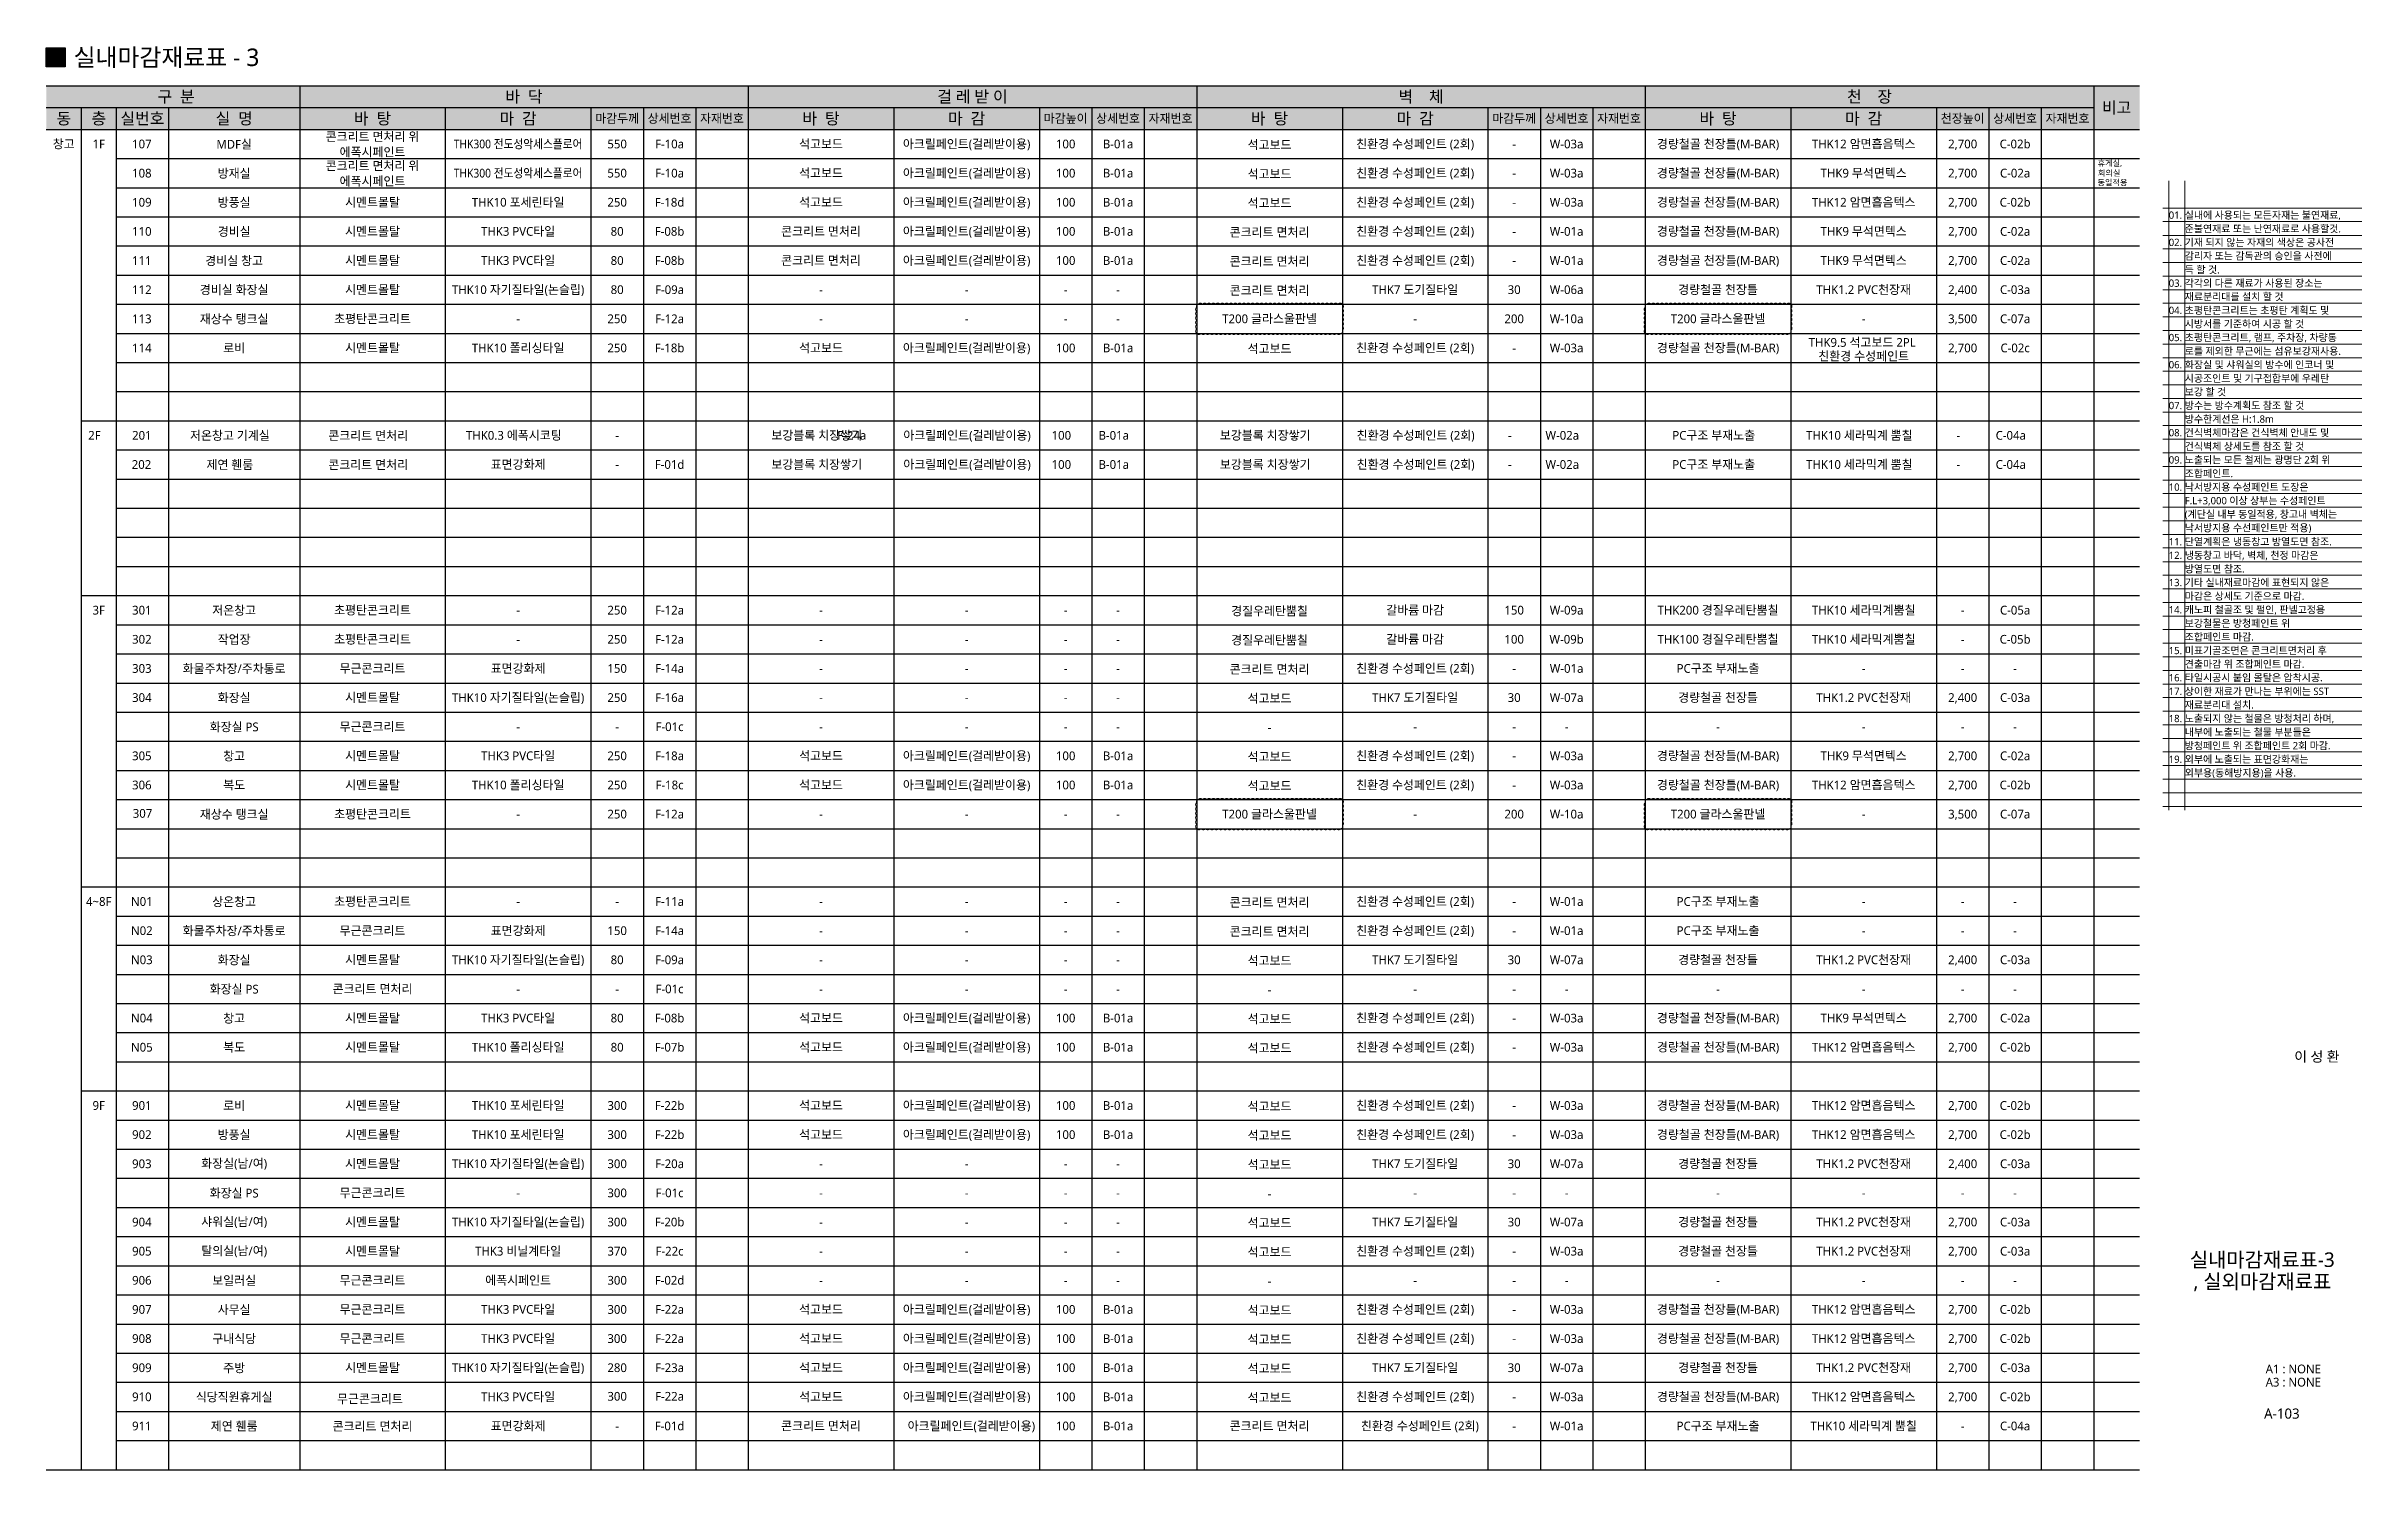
# Model space of a CAD drawing. Header units: millimetres. Extents: x 38 to 24868, y -11128 to 6117.
# Drawn here: x 16918 to 24868, y 1232 to 6117 of the extents above; entities that cross this region are included whole.
import ezdxf
from ezdxf.enums import TextEntityAlignment as Align

# ---------------------------------------------------------------- set-up
doc = ezdxf.new("R2010")
doc.units = ezdxf.units.MM
doc.layers.get('0').update_dxf_attribs({"linetype": 'CONTINUOUS'})
for name, color, linetype, lineweight in [('A-BORD-TEXT', 3, 'CONTINUOUS', 25), ('A-MKXS-TEXT1', 3, 'CONTINUOUS', 25), ('A-XXXX-SYMB', 7, 'CONTINUOUS', 25), ('A-XXXX-TABL', 7, 'CONTINUOUS', 25), ('A-XXXX-TXT1', 3, 'CONTINUOUS', 25), ('A-XXXX-TXT2', 3, 'CONTINUOUS', 25), ('REV-202205', 20, 'CONTINUOUS', 25)]:
    doc.layers.add(name, color=color, linetype=linetype, lineweight=lineweight)
doc.layers.add('A-XXXX-NPLT', color=144, linetype='CONTINUOUS', lineweight=15, plot=False)
doc.layers.add('A-XXXX-SOLD', color=252, linetype='CONTINUOUS')
doc.styles.add('맑은 고딕', font='malgun.ttf')
doc.styles.add('맑은고딕', font='malgun.ttf')

msp = doc.modelspace()

# ---------------------------------------------------------------- texts
at = {"layer": 'A-BORD-TEXT', "style": '맑은고딕'}
for s, height, p in [('이 성 환', 35, (24791.9, 2632.5)), ('A1 : NONE', 30, (24728.2, 1562.9)), ('A3 : NONE', 30, (24728.2, 1517.6)), ('A-103', 35, (24655, 1407.2))]:
    msp.add_text(s, height=height, dxfattribs=at).set_placement(p, align=Align.RIGHT)
for s, p in [('실내마감재료표-3', (24526.8, 1953)), (', 실외마감재료표', (24526.8, 1878))]:
    msp.add_text(s, height=50, dxfattribs=at).set_placement(p, align=Align.MIDDLE_CENTER)
at = {"layer": 'A-MKXS-TEXT1', "style": '맑은고딕'}
for s, p in [('콘크리트 면처리 위', (18038.1, 5807.3)), ('창고', (16978.1, 5782.2)), ('1F', (17098.1, 5782.2)), ('콘크리트 면처리 위', (18038.1, 5707.3)), ('에폭시페인트', (18038.1, 5754.4)), ('550', (18878.1, 5782.2)), ('F-10a', (19058.1, 5782.2)), ('석고보드', (19578.1, 5782.2)), ('아크릴페인트(걸레받이용)', (20078.1, 5782.2)), ('100', (20418.1, 5782.2)), ('B-01a', (20598.1, 5782.2)), ('석고보드', (21118.1, 5779.3)), ('친환경 수성페인트 (2회)', (21618.1, 5782.2)), ('-', (21958.1, 5782.2)), ('W-03a', (22138.1, 5782.2)), ('경량철골 천장틀(M-BAR)', (22658.1, 5782.2)), ('THK12 암면흡음텍스', (23158.1, 5782.2)), ('2,700', (23498.1, 5782.2)), ('C-02b', (23678.1, 5782.2)), ('에폭시페인트', (18038.1, 5654.4)), ('550', (18878.1, 5682.2)), ('F-10a', (19058.1, 5682.2)), ('석고보드', (19578.1, 5682.2)), ('아크릴페인트(걸레받이용)', (20078.1, 5682.2)), ('100', (20418.1, 5682.2)), ('B-01a', (20598.1, 5682.2)), ('석고보드', (21118.1, 5679.3)), ('친환경 수성페인트 (2회)', (21618.1, 5682.2)), ('-', (21958.1, 5682.2)), ('W-03a', (22138.1, 5682.2)), ('경량철골 천장틀(M-BAR)', (22658.1, 5682.2)), ('THK9 무석면텍스', (23158.1, 5682.2)), ('2,700', (23498.1, 5682.2)), ('C-02a', (23678.1, 5682.2)), ('시멘트몰탈', (18038.1, 5582.2)), ('THK10 포세린타일', (18538.1, 5582.2)), ('250', (18878.1, 5582.2)), ('F-18d', (19058.1, 5582.2)), ('석고보드', (19578.1, 5582.2)), ('아크릴페인트(걸레받이용)', (20078.1, 5582.2)), ('100', (20418.1, 5582.2)), ('B-01a', (20598.1, 5582.2)), ('석고보드', (21118.1, 5579.3)), ('친환경 수성페인트 (2회)', (21618.1, 5582.2)), ('-', (21958.1, 5582.2)), ('W-03a', (22138.1, 5582.2)), ('경량철골 천장틀(M-BAR)', (22658.1, 5582.2)), ('THK12 암면흡음텍스', (23158.1, 5582.2)), ('2,700', (23498.1, 5582.2)), ('C-02b', (23678.1, 5582.2)), ('시멘트몰탈', (18038.1, 5482.2)), ('THK3 PVC타일', (18538.1, 5482.2)), ('80', (18878.1, 5482.2)), ('F-08b', (19058.1, 5482.2)), ('콘크리트 면처리', (19578.1, 5482.2)), ('아크릴페인트(걸레받이용)', (20078.1, 5482.2)), ('100', (20418.1, 5482.2)), ('B-01a', (20598.1, 5482.2)), ('콘크리트 면처리', (21118.1, 5479.3)), ('친환경 수성페인트 (2회)', (21618.1, 5482.2)), ('W-01a', (22138.1, 5482.2)), ('경량철골 천장틀(M-BAR)', (22658.1, 5482.2)), ('THK9 무석면텍스', (23158.1, 5482.2)), ('2,700', (23498.1, 5482.2)), ('C-02a', (23678.1, 5482.2)), ('-', (21958.1, 5482.2)), ('시멘트몰탈', (18038.1, 5382.2)), ('THK3 PVC타일', (18538.1, 5382.2)), ('80', (18878.1, 5382.2)), ('F-08b', (19058.1, 5382.2)), ('콘크리트 면처리', (19578.1, 5382.2)), ('아크릴페인트(걸레받이용)', (20078.1, 5382.2)), ('100', (20418.1, 5382.2)), ('B-01a', (20598.1, 5382.2)), ('콘크리트 면처리', (21118.1, 5379.3)), ('친환경 수성페인트 (2회)', (21618.1, 5382.2)), ('-', (21958.1, 5382.2)), ('W-01a', (22138.1, 5382.2)), ('경량철골 천장틀(M-BAR)', (22658.1, 5382.2)), ('THK9 무석면텍스', (23158.1, 5382.2)), ('2,700', (23498.1, 5382.2)), ('C-02a', (23678.1, 5382.2)), ('시멘트몰탈', (18038.1, 5282.2)), ('THK10 자기질타일(논슬립)', (18538.1, 5282.2)), ('80', (18878.1, 5282.2)), ('F-09a', (19058.1, 5282.2)), ('-', (19578.1, 5282.2)), ('-', (20078.1, 5282.2)), ('-', (20418.1, 5282.2)), ('-', (20598.1, 5282.2)), ('콘크리트 면처리', (21118.1, 5279.3)), ('THK7 도기질타일', (21618.1, 5282.2)), ('30', (21958.1, 5282.2)), ('W-06a', (22138.1, 5282.2)), ('경량철골 천장틀', (22658.1, 5282.2)), ('THK1.2 PVC천장재', (23158.1, 5282.2)), ('2,400', (23498.1, 5282.2)), ('C-03a', (23678.1, 5282.2)), ('초평탄콘크리트', (18038.1, 5182.2)), ('-', (18538.1, 5182.2)), ('250', (18878.1, 5182.2)), ('F-12a', (19058.1, 5182.2)), ('-', (19578.1, 5182.2)), ('-', (20078.1, 5182.2)), ('-', (20418.1, 5182.2)), ('-', (20598.1, 5182.2)), ('T200 글라스울판넬', (21118.1, 5182.2)), ('-', (21618.1, 5182.2)), ('200', (21958.1, 5182.2)), ('W-10a', (22138.1, 5182.2)), ('T200 글라스울판넬', (22658.1, 5182.2)), ('-', (23158.1, 5182.2)), ('3,500', (23498.1, 5182.2)), ('C-07a', (23678.1, 5182.2)), ('시멘트몰탈', (18038.1, 5082.2)), ('THK10 폴리싱타일', (18538.1, 5082.2)), ('250', (18878.1, 5082.2)), ('F-18b', (19058.1, 5082.2)), ('석고보드', (19578.1, 5082.2)), ('아크릴페인트(걸레받이용)', (20078.1, 5082.2)), ('100', (20418.1, 5082.2)), ('B-01a', (20598.1, 5082.2)), ('석고보드', (21118.1, 5079.3)), ('친환경 수성페인트 (2회)', (21618.1, 5082.2)), ('W-03a', (22138.1, 5082.2)), ('경량철골 천장틀(M-BAR)', (22658.1, 5082.2)), ('THK9.5 석고보드 2PL ', (23158.1, 5101.1)), ('2,700', (23498.1, 5082.2)), ('C-02c', (23678.1, 5082.2)), ('-', (21958.1, 5082.2)), ('친환경 수성페인트', (23158.1, 5053.9)), ('2F', (17083.3, 4782.2)), ('콘크리트 면처리', (18023.3, 4781.1)), ('THK0.3 에폭시코팅', (18523.3, 4782.2)), ('-', (18878.1, 4782.2)), ('보강블록 치장쌓기', (19563.3, 4782.2)), ('F-24a', (19683.9, 4782.2)), ('아크릴페인트(걸레받이용)', (20079.5, 4782.2)), ('100', (20403.3, 4782.2)), ('B-01a', (20583.3, 4782.2)), ('보강블록 치장쌓기', (21103.3, 4782.2)), ('친환경 수성페인트 (2회)', (21619.8, 4782.2)), ('-', (21943.3, 4782.2)), ('W-02a', (22123.3, 4782.2)), ('PC구조 부재노출', (22643.3, 4782.2)), ('THK10 세라믹계 뿜칠', (23143.3, 4782.2)), ('-', (23483.3, 4782.2)), ('C-04a', (23663.3, 4782.2)), ('콘크리트 면처리', (18023.3, 4681.1)), ('표면강화제', (18538.1, 4682.2)), ('F-01d', (19058.1, 4682.2)), ('보강블록 치장쌓기', (19563.3, 4682.2)), ('아크릴페인트(걸레받이용)', (20079.5, 4682.2)), ('100', (20403.3, 4682.2)), ('B-01a', (20583.3, 4682.2)), ('보강블록 치장쌓기', (21103.3, 4682.2)), ('친환경 수성페인트 (2회)', (21619.8, 4682.2)), ('W-02a', (22123.3, 4682.2)), ('PC구조 부재노출', (22643.3, 4682.2)), ('THK10 세라믹계 뿜칠', (23143.3, 4682.2)), ('C-04a', (23663.3, 4682.2)), ('-', (18878.1, 4682.2)), ('-', (21943.3, 4682.2)), ('-', (23483.3, 4682.2)), ('3F', (17098.1, 4182.2)), ('초평탄콘크리트', (18038.1, 4182.2)), ('-', (18538.1, 4182.2)), ('250', (18878.1, 4182.2)), ('F-12a', (19058.1, 4182.2)), ('-', (19578.1, 4182.2)), ('-', (20078.1, 4182.2)), ('-', (20418.1, 4182.2)), ('-', (20598.1, 4182.2)), ('경질우레탄뿜칠', (21118.1, 4179.3)), ('갈바륨 마감', (21618.1, 4182.2)), ('150', (21958.1, 4182.2)), ('W-09a', (22138.1, 4182.2)), ('THK200 경질우레탄뿜칠', (22658.1, 4182.2)), ('THK10 세라믹계뿜칠', (23158.1, 4182.2)), ('-', (23498.1, 4182.2)), ('C-05a', (23678.1, 4182.2)), ('초평탄콘크리트', (18038.1, 4082.2)), ('-', (18538.1, 4082.2)), ('250', (18878.1, 4082.2)), ('F-12a', (19058.1, 4082.2)), ('-', (19578.1, 4082.2)), ('-', (20078.1, 4082.2)), ('-', (20418.1, 4082.2)), ('-', (20598.1, 4082.2)), ('경질우레탄뿜칠', (21118.1, 4079.3)), ('갈바륨 마감', (21618.1, 4082.2)), ('100', (21958.1, 4082.2)), ('W-09b', (22138.1, 4082.2)), ('THK100 경질우레탄뿜칠', (22658.1, 4082.2)), ('THK10 세라믹계뿜칠', (23158.1, 4082.2)), ('-', (23498.1, 4082.2)), ('C-05b', (23678.1, 4082.2)), ('무근콘크리트', (18038.1, 3982.2)), ('표면강화제', (18538.1, 3982.2)), ('150', (18878.1, 3982.2)), ('F-14a', (19058.1, 3982.2)), ('-', (19578.1, 3982.2)), ('-', (20078.1, 3982.2)), ('-', (20418.1, 3982.2)), ('-', (20598.1, 3982.2)), ('콘크리트 면처리', (21118.1, 3979.3)), ('친환경 수성페인트 (2회)', (21618.1, 3982.2)), ('-', (21958.1, 3982.2)), ('W-01a', (22138.1, 3982.2)), ('PC구조 부재노출', (22658.1, 3982.2)), ('-', (23158.1, 3982.2)), ('-', (23498.1, 3982.2)), ('-', (23678.1, 3982.2)), ('시멘트몰탈', (18038.1, 3882.2)), ('THK10 자기질타일(논슬립)', (18538.1, 3882.2)), ('250', (18878.1, 3882.2)), ('F-16a', (19058.1, 3882.2)), ('석고보드', (21118.1, 3879.3)), ('THK7 도기질타일', (21618.1, 3882.2)), ('30', (21958.1, 3882.2)), ('W-07a', (22138.1, 3882.2)), ('경량철골 천장틀', (22658.1, 3882.2)), ('THK1.2 PVC천장재', (23158.1, 3882.2)), ('2,400', (23498.1, 3882.2)), ('C-03a', (23678.1, 3882.2)), ('-', (19578.1, 3882.2)), ('-', (20078.1, 3882.2)), ('-', (20418.1, 3882.2)), ('-', (20598.1, 3882.2)), ('무근콘크리트', (18038.1, 3782.2)), ('-', (18538.1, 3782.2)), ('-', (18878.1, 3782.2)), ('F-01c', (19058.1, 3782.2)), ('-', (19578.1, 3782.2)), ('-', (20078.1, 3782.2)), ('-', (20418.1, 3782.2)), ('-', (20598.1, 3782.2)), ('-', (21118.1, 3779.3)), ('-', (21618.1, 3782.2)), ('-', (21958.1, 3782.2)), ('-', (22138.1, 3782.2)), ('-', (22658.1, 3782.2)), ('-', (23158.1, 3782.2)), ('-', (23498.1, 3782.2)), ('-', (23678.1, 3782.2)), ('시멘트몰탈', (18038.1, 3682.2)), ('THK3 PVC타일', (18538.1, 3682.2)), ('250', (18878.1, 3682.2)), ('F-18a', (19058.1, 3682.2)), ('석고보드', (19578.1, 3682.2)), ('아크릴페인트(걸레받이용)', (20078.1, 3682.2)), ('100', (20418.1, 3682.2)), ('B-01a', (20598.1, 3682.2)), ('석고보드', (21118.1, 3679.3)), ('친환경 수성페인트 (2회)', (21618.1, 3682.2)), ('-', (21958.1, 3682.2)), ('W-03a', (22138.1, 3682.2)), ('경량철골 천장틀(M-BAR)', (22658.1, 3682.2)), ('THK9 무석면텍스', (23158.1, 3682.2)), ('2,700', (23498.1, 3682.2)), ('C-02a', (23678.1, 3682.2)), ('시멘트몰탈', (18038.1, 3582.2)), ('THK10 폴리싱타일', (18538.1, 3582.2)), ('250', (18878.1, 3582.2)), ('F-18c', (19058.1, 3582.2)), ('석고보드', (19578.1, 3582.2)), ('아크릴페인트(걸레받이용)', (20078.1, 3582.2)), ('100', (20418.1, 3582.2)), ('B-01a', (20598.1, 3582.2)), ('석고보드', (21118.1, 3579.3)), ('친환경 수성페인트 (2회)', (21618.1, 3582.2)), ('-', (21958.1, 3582.2)), ('W-03a', (22138.1, 3582.2)), ('경량철골 천장틀(M-BAR)', (22658.1, 3582.2)), ('THK12 암면흡음텍스', (23158.1, 3582.2)), ('2,700', (23498.1, 3582.2)), ('C-02b', (23678.1, 3582.2)), ('초평탄콘크리트', (18038.1, 3482.2)), ('T200 글라스울판넬', (21118.1, 3482.2)), ('T200 글라스울판넬', (22658.1, 3482.2)), ('-', (18538.1, 3482.2)), ('250', (18878.1, 3482.2)), ('F-12a', (19058.1, 3482.2)), ('-', (19578.1, 3482.2)), ('-', (20078.1, 3482.2)), ('-', (20418.1, 3482.2)), ('-', (20598.1, 3482.2)), ('-', (21618.1, 3482.2)), ('200', (21958.1, 3482.2)), ('W-10a', (22138.1, 3482.2)), ('-', (23158.1, 3482.2)), ('3,500', (23498.1, 3482.2)), ('C-07a', (23678.1, 3482.2)), ('4~8F', (17098.1, 3182.2)), ('9F', (17098.1, 2482.2)), ('시멘트몰탈', (18038.1, 2482.2)), ('THK10 포세린타일', (18538.1, 2482.2)), ('300', (18878.1, 2482.2)), ('F-22b', (19058.1, 2482.2)), ('석고보드', (19578.1, 2482.2)), ('아크릴페인트(걸레받이용)', (20078.1, 2482.2)), ('100', (20418.1, 2482.2)), ('B-01a', (20598.1, 2482.2)), ('석고보드', (21118.1, 2479.3)), ('친환경 수성페인트 (2회)', (21618.1, 2482.2)), ('-', (21958.1, 2482.2)), ('W-03a', (22138.1, 2482.2)), ('경량철골 천장틀(M-BAR)', (22658.1, 2482.2)), ('THK12 암면흡음텍스', (23158.1, 2482.2)), ('2,700', (23498.1, 2482.2)), ('C-02b', (23678.1, 2482.2)), ('시멘트몰탈', (18038.1, 2382.2)), ('THK10 포세린타일', (18538.1, 2382.2)), ('300', (18878.1, 2382.2)), ('F-22b', (19058.1, 2382.2)), ('석고보드', (19578.1, 2382.2)), ('아크릴페인트(걸레받이용)', (20078.1, 2382.2)), ('100', (20418.1, 2382.2)), ('B-01a', (20598.1, 2382.2)), ('석고보드', (21118.1, 2379.3)), ('친환경 수성페인트 (2회)', (21618.1, 2382.2)), ('W-03a', (22138.1, 2382.2)), ('경량철골 천장틀(M-BAR)', (22658.1, 2382.2)), ('THK12 암면흡음텍스', (23158.1, 2382.2)), ('2,700', (23498.1, 2382.2)), ('C-02b', (23678.1, 2382.2)), ('-', (21958.1, 2382.2)), ('시멘트몰탈', (18038.1, 2282.2)), ('THK10 자기질타일(논슬립)', (18538.1, 2282.2)), ('300', (18878.1, 2282.2)), ('F-20a', (19058.1, 2282.2)), ('-', (19578.1, 2282.2)), ('-', (20078.1, 2282.2)), ('-', (20418.1, 2282.2)), ('-', (20598.1, 2282.2)), ('석고보드', (21118.1, 2279.3)), ('THK7 도기질타일', (21618.1, 2282.2)), ('30', (21958.1, 2282.2)), ('W-07a', (22138.1, 2282.2)), ('경량철골 천장틀', (22658.1, 2282.2)), ('THK1.2 PVC천장재', (23158.1, 2282.2)), ('2,400', (23498.1, 2282.2)), ('C-03a', (23678.1, 2282.2)), ('무근콘크리트', (18038.1, 2182.2)), ('-', (18538.1, 2182.2)), ('300', (18878.1, 2182.2)), ('F-01c', (19058.1, 2182.2)), ('-', (19578.1, 2182.2)), ('-', (20078.1, 2182.2)), ('-', (20418.1, 2182.2)), ('-', (20598.1, 2182.2)), ('-', (21118.1, 2179.3)), ('-', (21618.1, 2182.2)), ('-', (21958.1, 2182.2)), ('-', (22138.1, 2182.2)), ('-', (22658.1, 2182.2)), ('-', (23158.1, 2182.2)), ('-', (23498.1, 2182.2)), ('-', (23678.1, 2182.2)), ('시멘트몰탈', (18038.1, 2082.2)), ('THK10 자기질타일(논슬립)', (18538.1, 2082.2)), ('300', (18878.1, 2082.2)), ('F-20b', (19058.1, 2082.2)), ('-', (19578.1, 2082.2)), ('-', (20078.1, 2082.2)), ('-', (20418.1, 2082.2)), ('-', (20598.1, 2082.2)), ('석고보드', (21118.1, 2079.3)), ('THK7 도기질타일', (21618.1, 2082.2)), ('30', (21958.1, 2082.2)), ('W-07a', (22138.1, 2082.2)), ('경량철골 천장틀', (22658.1, 2082.2)), ('THK1.2 PVC천장재', (23158.1, 2082.2)), ('2,700', (23498.1, 2082.2)), ('C-03a', (23678.1, 2082.2)), ('시멘트몰탈', (18038.1, 1982.2)), ('THK3 비닐계타일', (18538.1, 1982.2)), ('370', (18878.1, 1982.2)), ('F-22c', (19058.1, 1982.2)), ('석고보드', (21118.1, 1979.3)), ('친환경 수성페인트 (2회)', (21618.1, 1982.2)), ('W-03a', (22138.1, 1982.2)), ('경량철골 천장틀', (22658.1, 1982.2)), ('THK1.2 PVC천장재', (23158.1, 1982.2)), ('2,700', (23498.1, 1982.2)), ('C-03a', (23678.1, 1982.2)), ('-', (19578.1, 1982.2)), ('-', (20078.1, 1982.2)), ('-', (20418.1, 1982.2)), ('-', (20598.1, 1982.2)), ('-', (21958.1, 1982.2)), ('무근콘크리트', (18038.1, 1882.2)), ('에폭시페인트', (18538.1, 1882.2)), ('300', (18878.1, 1882.2)), ('F-02d', (19058.1, 1882.2)), ('-', (19578.1, 1882.2)), ('-', (20078.1, 1882.2)), ('-', (20418.1, 1882.2)), ('-', (20598.1, 1882.2)), ('-', (21118.1, 1879.3)), ('-', (21618.1, 1882.2)), ('-', (21958.1, 1882.2)), ('-', (22138.1, 1882.2)), ('-', (22658.1, 1882.2)), ('-', (23158.1, 1882.2)), ('-', (23498.1, 1882.2)), ('-', (23678.1, 1882.2)), ('무근콘크리트', (18038.1, 1782.2)), ('THK3 PVC타일', (18538.1, 1782.2)), ('300', (18878.1, 1782.2)), ('F-22a', (19058.1, 1782.2)), ('석고보드', (19578.1, 1782.2)), ('아크릴페인트(걸레받이용)', (20078.1, 1782.2)), ('100', (20418.1, 1782.2)), ('B-01a', (20598.1, 1782.2)), ('석고보드', (21118.1, 1779.3)), ('친환경 수성페인트 (2회)', (21618.1, 1782.2)), ('-', (21958.1, 1782.2)), ('W-03a', (22138.1, 1782.2)), ('경량철골 천장틀(M-BAR)', (22658.1, 1782.2)), ('THK12 암면흡음텍스', (23158.1, 1782.2)), ('2,700', (23498.1, 1782.2)), ('C-02b', (23678.1, 1782.2)), ('무근콘크리트', (18038.1, 1682.2)), ('THK3 PVC타일', (18538.1, 1682.2)), ('300', (18878.1, 1682.2)), ('F-22a', (19058.1, 1682.2)), ('석고보드', (19578.1, 1682.2)), ('아크릴페인트(걸레받이용)', (20078.1, 1682.2)), ('100', (20418.1, 1682.2)), ('B-01a', (20598.1, 1682.2)), ('석고보드', (21118.1, 1679.3)), ('친환경 수성페인트 (2회)', (21618.1, 1682.2)), ('-', (21958.1, 1682.2)), ('W-03a', (22138.1, 1682.2)), ('경량철골 천장틀(M-BAR)', (22658.1, 1682.2)), ('THK12 암면흡음텍스', (23158.1, 1682.2)), ('2,700', (23498.1, 1682.2)), ('C-02b', (23678.1, 1682.2)), ('시멘트몰탈', (18038.1, 1582.2)), ('THK10 자기질타일(논슬립)', (18538.1, 1582.2)), ('280', (18878.1, 1582.2)), ('F-23a', (19058.1, 1582.2)), ('석고보드', (19578.1, 1582.2)), ('아크릴페인트(걸레받이용)', (20078.1, 1582.2)), ('100', (20418.1, 1582.2)), ('B-01a', (20598.1, 1582.2)), ('석고보드', (21118.1, 1579.3)), ('THK7 도기질타일', (21618.1, 1582.2)), ('30', (21958.1, 1582.2)), ('W-07a', (22138.1, 1582.2)), ('경량철골 천장틀', (22658.1, 1582.2)), ('THK1.2 PVC천장재', (23158.1, 1582.2)), ('2,700', (23498.1, 1582.2)), ('C-03a', (23678.1, 1582.2)), ('무근콘크리트', (18029.2, 1475.2)), ('THK3 PVC타일', (18538.1, 1482.2)), ('300', (18878.1, 1484)), ('F-22a', (19058.1, 1484)), ('석고보드', (19578.1, 1482.2)), ('아크릴페인트(걸레받이용)', (20078.1, 1482.2)), ('100', (20418.1, 1482.2)), ('B-01a', (20598.1, 1482.2)), ('석고보드', (21118.1, 1479.3)), ('친환경 수성페인트 (2회)', (21618.1, 1482.2)), ('-', (21958.1, 1482.2)), ('W-03a', (22138.1, 1482.2)), ('경량철골 천장틀(M-BAR)', (22658.1, 1482.2)), ('THK12 암면흡음텍스', (23158.1, 1482.2)), ('2,700', (23498.1, 1482.2)), ('C-02b', (23678.1, 1482.2)), ('콘크리트 면처리', (18038.1, 1381.1)), ('표면강화제', (18538.1, 1382.2)), ('-', (18878.1, 1382.2)), ('F-01d', (19058.1, 1382.2)), ('콘크리트 면처리', (19578.1, 1382.2)), ('아크릴페인트(걸레받이용)', (20094.3, 1382.2)), ('100', (20418.1, 1382.2)), ('B-01a', (20598.1, 1382.2)), ('콘크리트 면처리', (21118.1, 1382.2)), ('친환경 수성페인트 (2회)', (21634.6, 1382.2)), ('-', (21958.1, 1382.2)), ('W-01a', (22138.1, 1382.2)), ('PC구조 부재노출', (22658.1, 1382.2)), ('THK10 세라믹계 뿜칠', (23158.1, 1382.2)), ('-', (23498.1, 1382.2)), ('C-04a', (23678.1, 1382.2))]:
    msp.add_text(s, height=30, dxfattribs=at).set_placement(p, align=Align.MIDDLE_CENTER)
for s, height, p in [('107', 30, (17246.1, 5782.2)), ('MDF실', 30, (17563.1, 5782.2)), ('휴게실,', 20, (24003.4, 5716.1)), ('108', 30, (17246.1, 5682.2)), ('방재실', 30, (17563.1, 5682.2)), ('동일적용', 20, (24012.4, 5650.3)), ('회의실', 20, (24001.1, 5683)), ('109', 30, (17246.1, 5582.2)), ('방풍실', 30, (17563.1, 5582.2)), ('110', 30, (17246.1, 5482.2)), ('경비실', 30, (17563.1, 5482.2)), ('111', 30, (17246.1, 5382.2)), ('경비실 창고', 30, (17563.1, 5382.2)), ('112', 30, (17246.1, 5282.2)), ('경비실 화장실', 30, (17563.1, 5282.2)), ('113', 30, (17246.1, 5182.2)), ('재상수 탱크실', 30, (17563.1, 5182.2)), ('114', 30, (17246.1, 5082.2)), ('로비', 30, (17563.1, 5082.2)), ('201', 30, (17246.1, 4782.2)), ('저온창고 기계실', 30, (17548.3, 4782.2)), ('202', 30, (17244.9, 4682.2)), ('제연 휀룸', 30, (17548.3, 4682.2)), ('301', 30, (17246.1, 4182.2)), ('저온창고', 30, (17563.1, 4182.2)), ('302', 30, (17246.1, 4082.2)), ('작업장', 30, (17563.1, 4082.2)), ('303', 30, (17246.1, 3982.2)), ('화물주차장/주차통로', 30, (17563.1, 3982.2)), ('304', 30, (17246.1, 3882.2)), ('화장실', 30, (17563.1, 3882.2)), ('화장실 PS', 30, (17563.1, 3782.2)), ('305', 30, (17246.1, 3682.2)), ('창고', 30, (17563.1, 3682.2)), ('306', 30, (17246.1, 3582.2)), ('복도', 30, (17563.1, 3582.2)), ('307', 30, (17248.4, 3484.7)), ('재상수 탱크실', 30, (17563.1, 3482.2)), ('N01', 30, (17246.1, 3182.2)), ('N02', 30, (17246.1, 3082.2)), ('N03', 30, (17246.1, 2982.2)), ('N04', 30, (17246.1, 2782.2)), ('N05', 30, (17246.1, 2682.2)), ('901', 30, (17246.1, 2482.2)), ('로비', 30, (17563.1, 2482.2)), ('902', 30, (17246.1, 2382.2)), ('방풍실', 30, (17563.1, 2382.2)), ('903', 30, (17246.1, 2282.2)), ('화장실(남/여)', 30, (17563.1, 2282.2)), ('화장실 PS', 30, (17563.1, 2182.2)), ('904', 30, (17246.1, 2082.2)), ('샤워실(남/여)', 30, (17563.1, 2082.2)), ('905', 30, (17246.1, 1982.2)), ('탈의실(남/여)', 30, (17563.1, 1982.2)), ('906', 30, (17246.1, 1882.2)), ('보일러실', 30, (17563.1, 1882.2)), ('907', 30, (17246.1, 1782.2)), ('사무실', 30, (17563.1, 1782.2)), ('908', 30, (17246.1, 1682.2)), ('구내식당', 30, (17563.1, 1682.2)), ('909', 30, (17246.1, 1582.2)), ('주방', 30, (17563.1, 1582.2)), ('910', 30, (17246.1, 1482.2)), ('식당직원휴게실', 30, (17563.1, 1482.2)), ('911', 30, (17246.1, 1382.2)), ('제연 휀룸', 30, (17563.1, 1382.2))]:
    msp.add_text(s, height=height, dxfattribs=at).set_placement(p, align=Align.MIDDLE)
at = {"layer": 'A-MKXS-TEXT1', "style": '맑은고딕', "width": 0.9}
for p in [(18538.1, 5782.2), (18538.1, 5682.2)]:
    msp.add_text('THK300 전도성악세스플로어', height=30, dxfattribs=at).set_placement(p, align=Align.MIDDLE_CENTER)
at = {"layer": 'A-XXXX-TXT2', "style": '맑은고딕'}
msp.add_text('실내마감재료표 - 3', height=60, dxfattribs=at).set_placement((17012, 6049.7))
for s, height, p in [('구  분', 40, (17363.7, 5944.7)), ('바  닥', 40, (18558.1, 5944.7)), ('걸 레 받 이', 40, (20098.1, 5944.7)), ('벽    체', 40, (21638.1, 5944.7)), ('천    장', 40, (23178.1, 5944.7)), ('동', 40, (16978.1, 5869.7)), ('층', 40, (17098.1, 5869.7)), ('실번호', 40, (17248.1, 5869.7)), ('실  명', 40, (17563.1, 5869.7)), ('바  탕', 40, (18038.1, 5869.7)), ('마  감', 40, (18538.1, 5869.7)), ('마감두께', 30, (18878.1, 5869.7)), ('상세번호', 30, (19058.1, 5869.7)), ('자재번호', 30, (19238.1, 5869.7)), ('바  탕', 40, (19578.1, 5869.7)), ('마  감', 40, (20078.1, 5869.7)), ('마감높이', 30, (20418.1, 5869.7)), ('상세번호', 30, (20598.1, 5869.7)), ('자재번호', 30, (20778.1, 5869.7)), ('바  탕', 40, (21118.1, 5869.7)), ('마  감', 40, (21618.1, 5869.7)), ('마감두께', 30, (21958.1, 5869.7)), ('상세번호', 30, (22138.1, 5869.7)), ('자재번호', 30, (22318.1, 5869.7)), ('바  탕', 40, (22658.1, 5869.7)), ('마  감', 40, (23158.1, 5869.7)), ('천장높이', 30, (23498.1, 5869.7)), ('상세번호', 30, (23678.1, 5869.7)), ('자재번호', 30, (23858.1, 5869.7)), ('비고', 40, (24026.8, 5907.2))]:
    msp.add_text(s, height=height, dxfattribs=at).set_placement(p, align=Align.MIDDLE_CENTER)

# ---------------------------------------------------------------- blocks, each defined once
blk = doc.blocks.new('상온창고 재료마감표')
at = {"layer": 'A-MKXS-TEXT1', "style": '맑은고딕'}
for s, p in [('상온창고', (225, -50)), ('화물주차장/주차통로', (225, -150)), ('화장실', (225, -250)), ('화장실 PS', (225, -350)), ('창고', (225, -450)), ('복도', (225, -550))]:
    blk.add_text(s, height=30, dxfattribs=at).set_placement(p, align=Align.MIDDLE)
for s, p in [('초평탄콘크리트', (700, -50)), ('-', (1200, -50)), ('-', (1540, -50)), ('F-11a', (1720, -50)), ('-', (2240, -50)), ('-', (2740, -50)), ('-', (3080, -50)), ('-', (3260, -50)), ('콘크리트 면처리', (3780, -52.9)), ('친환경 수성페인트 (2회)', (4280, -50)), ('-', (4620, -50)), ('W-01a', (4800, -50)), ('PC구조 부재노출', (5320, -50)), ('-', (5820, -50)), ('-', (6160, -50)), ('-', (6340, -50)), ('무근콘크리트', (700, -150)), ('표면강화제', (1200, -150)), ('150', (1540, -150)), ('F-14a', (1720, -150)), ('-', (2240, -150)), ('-', (2740, -150)), ('-', (3080, -150)), ('-', (3260, -150)), ('콘크리트 면처리', (3780, -152.9)), ('친환경 수성페인트 (2회)', (4280, -150)), ('-', (4620, -150)), ('W-01a', (4800, -150)), ('PC구조 부재노출', (5320, -150)), ('-', (5820, -150)), ('-', (6160, -150)), ('-', (6340, -150)), ('시멘트몰탈', (700, -250)), ('THK10 자기질타일(논슬립)', (1200, -250)), ('80', (1540, -250)), ('F-09a', (1720, -250)), ('석고보드', (3780, -252.9)), ('THK7 도기질타일', (4280, -250)), ('30', (4620, -250)), ('W-07a', (4800, -250)), ('경량철골 천장틀', (5320, -250)), ('THK1.2 PVC천장재', (5820, -250)), ('2,400', (6160, -250)), ('C-03a', (6340, -250)), ('-', (2240, -250)), ('-', (2740, -250)), ('-', (3080, -250)), ('-', (3260, -250)), ('콘크리트 면처리', (700, -350)), ('-', (1200, -350)), ('-', (1540, -350)), ('F-01c', (1720, -350)), ('-', (2240, -350)), ('-', (2740, -350)), ('-', (3080, -350)), ('-', (3260, -350)), ('-', (3780, -352.9)), ('-', (4280, -350)), ('-', (4620, -350)), ('-', (4800, -350)), ('-', (5320, -350)), ('-', (5820, -350)), ('-', (6160, -350)), ('-', (6340, -350)), ('시멘트몰탈', (700, -450)), ('THK3 PVC타일', (1200, -450)), ('80', (1540, -450)), ('F-08b', (1720, -450)), ('석고보드', (2240, -450)), ('아크릴페인트(걸레받이용)', (2740, -450)), ('100', (3080, -450)), ('B-01a', (3260, -450)), ('석고보드', (3780, -452.9)), ('친환경 수성페인트 (2회)', (4280, -450)), ('-', (4620, -450)), ('W-03a', (4800, -450)), ('경량철골 천장틀(M-BAR)', (5320, -450)), ('THK9 무석면텍스', (5820, -450)), ('2,700', (6160, -450)), ('C-02a', (6340, -450)), ('시멘트몰탈', (700, -550)), ('THK10 폴리싱타일', (1200, -550)), ('80', (1540, -550)), ('F-07b', (1720, -550)), ('석고보드', (2240, -550)), ('아크릴페인트(걸레받이용)', (2740, -550)), ('100', (3080, -550)), ('B-01a', (3260, -550)), ('석고보드', (3780, -552.9)), ('친환경 수성페인트 (2회)', (4280, -550)), ('-', (4620, -550)), ('W-03a', (4800, -550)), ('경량철골 천장틀(M-BAR)', (5320, -550)), ('THK12 암면흡음텍스', (5820, -550)), ('2,700', (6160, -550)), ('C-02b', (6340, -550))]:
    blk.add_text(s, height=30, dxfattribs=at).set_placement(p, align=Align.MIDDLE_CENTER)
blk = doc.blocks.new('NOTE')
at = {"layer": 'A-XXXX-NPLT'}
for p, q in [((1010650, 179733), (1010650, 175413)), ((1010760, 179733), (1010760, 175413)), ((1010610, 179546), (1011975, 179546)), ((1010610, 179453), (1011975, 179453)), ((1010610, 179359), (1011975, 179359)), ((1010610, 179266), (1011975, 179266)), ((1010610, 179173), (1011975, 179173)), ((1010610, 179079), (1011975, 179079)), ((1010610, 178986), (1011975, 178986)), ((1010610, 178893), (1011975, 178893)), ((1010610, 178799), (1011975, 178799)), ((1010610, 178706), (1011975, 178706)), ((1010610, 178613), (1011975, 178613)), ((1010610, 178519), (1011975, 178519)), ((1010610, 178426), (1011975, 178426)), ((1010610, 178333), (1011975, 178333)), ((1010610, 178239), (1011975, 178239)), ((1010610, 178146), (1011975, 178146)), ((1010610, 178053), (1011975, 178053)), ((1010610, 177959), (1011975, 177959)), ((1010610, 177866), (1011975, 177866)), ((1010610, 177773), (1011975, 177773)), ((1010610, 177679), (1011975, 177679)), ((1010610, 177586), (1011975, 177586)), ((1010610, 177493), (1011975, 177493)), ((1010610, 177399), (1011975, 177399)), ((1010610, 177306), (1011975, 177306)), ((1010610, 177213), (1011975, 177213)), ((1010610, 177119), (1011975, 177119)), ((1010610, 177026), (1011975, 177026)), ((1010610, 176933), (1011975, 176933)), ((1010610, 176839), (1011975, 176839)), ((1010610, 176746), (1011975, 176746)), ((1010610, 176653), (1011975, 176653)), ((1010610, 176559), (1011975, 176559)), ((1010610, 176466), (1011975, 176466)), ((1010610, 176373), (1011975, 176373)), ((1010610, 176279), (1011975, 176279)), ((1010610, 176186), (1011975, 176186)), ((1010610, 176093), (1011975, 176093)), ((1010610, 175999), (1011975, 175999)), ((1010610, 175906), (1011975, 175906)), ((1010610, 175813), (1011975, 175813)), ((1010610, 175719), (1011975, 175719)), ((1010610, 175626), (1011975, 175626)), ((1010610, 175533), (1011975, 175533)), ((1010610, 175439), (1011975, 175439))]:
    blk.add_line(p, q, dxfattribs=at)
blk = doc.blocks.new('NOTE-01')
at = {"layer": 'A-XXXX-TXT2', "style": '맑은 고딕'}
for s, p in [('실내에 사용되는 모든자재는 불연재료,', (7631.5, 4994.8)), ('01.', (7576.5, 4994.8)), ('준불연재료 또는 난연재료로 사용할것.', (7631.5, 4948.1)), ('02.', (7576.5, 4901.4)), ('감리자 또는 감독관의 승인을 사전에', (7631.5, 4854.8)), ('기재 되지 않는 자재의 색상은 공사전', (7631.5, 4901.4)), ('03.', (7576.5, 4761.4)), ('각각의 다른 재료가 사용된 장소는', (7631.5, 4761.4)), ('득 할 것.', (7631.5, 4807.3)), ('재료분리대를 설치 할 것 ', (7631.5, 4714.8)), ('04.', (7576.5, 4668.1)), ('시방서를 기준하여 시공 할 것', (7631.5, 4621.4)), ('초평탄콘크리트는 초평탄 계획도 및 ', (7631.5, 4668.1)), ('05.', (7576.5, 4574.8)), ('초평탄콘크리트, 램프, 주차장, 차량통', (7631.5, 4574.8)), ('로를 제외한 무근에는 섬유보강재사용.', (7631.5, 4528.1)), ('06.', (7576.5, 4481.4)), ('화장실 및 샤워실의 방수에 인코너 및  ', (7631.5, 4481.4)), ('시공조인트 및 기구접합부에 우레탄', (7631.5, 4434.8)), ('보강 할 것', (7631.5, 4388.1)), ('07.', (7576.5, 4341.4)), ('방수는 방수계획도 참조 할 것', (7631.5, 4341.4)), ('방수한계선은 H:1.8m', (7631.5, 4294.8)), ('08.', (7576.5, 4248.1)), ('건식벽체마감은 건식벽체 안내도 및', (7631.5, 4248.1)), ('건식벽체 상세도를 참조 할 것', (7631.5, 4201.4)), ('09.', (7576.5, 4154.8)), ('노출되는 모든 철제는 광명단 2회 위', (7631.5, 4154.8)), ('10.', (7576.5, 4061.4)), ('조합페인트.', (7631.5, 4108.1)), ('낙서방지용 수성페인트 도장은', (7631.5, 4061.4)), ('(계단실 내부 동일적용, 창고내 벽체는', (7631.5, 3968.1)), ('F.L+3,000 이상 상부는 수성페인트', (7631.5, 4014.8)), ('낙서방지용 수선페인트만 적용)', (7631.5, 3921.4)), ('11.', (7576.5, 3873.9)), ('12.', (7576.5, 3827.2)), ('단열계획은 냉동창고 방열도면 참조.', (7631.5, 3873.9)), ('냉동창고 바닥, 벽체, 천정 마감은', (7631.5, 3827.2)), ('13.', (7576.5, 3733.9)), ('기타 실내재료마감에 표현되지 않은', (7631.5, 3733.9)), ('방열도면 참조.', (7631.5, 3780.5)), ('마감은 상세도 기준으로 마감.', (7631.5, 3687.2)), ('14.', (7576.5, 3640.5)), ('보강철물은 방청페인트 위', (7631.5, 3593.9)), ('캐노피 철골조 및 펄인, 판넬고정용', (7631.5, 3640.5)), ('15.', (7576.5, 3500.5)), ('조합페인트 마감.', (7631.5, 3547.2)), ('미표기골조면은 콘크리트면처리 후', (7631.5, 3500.5)), ('16.', (7576.5, 3407.2)), ('견출마감 위 조합페인트 마감.', (7631.5, 3453.9)), ('타일시공시 붙임 몰탈은 압착시공.', (7631.5, 3407.2)), ('17.', (7576.5, 3360.5)), ('상이한 재료가 만나는 부위에는 SST', (7631.5, 3360.5)), ('18.', (7576.5, 3267.2)), ('재료분리대 설치.', (7631.5, 3313.9)), ('노출되지 않는 철물은 방청처리 하며,', (7631.5, 3267.2)), ('방청페인트 위 조합페인트 2회 마감. ', (7631.5, 3173.9)), ('내부에 노출되는 철물 부분들은', (7631.5, 3220.5)), ('19.', (7576.5, 3127.2)), ('외부에 노출되는 표면강화재는', (7631.5, 3127.2)), ('외부용(동해방지용)을 사용.', (7631.5, 3080.5))]:
    blk.add_text(s, height=25, dxfattribs=at).set_placement(p, align=Align.MIDDLE_LEFT)

# ---------------------------------------------------------------- hatches: boundary and pattern name
at = {"layer": 'A-XXXX-SOLD', "true_color": 0xe3e3e3}
h = msp.add_hatch(color=254, dxfattribs=at)
h.dxf.hatch_style = 1
h.paths.add_polyline_path([(24105.6, 5982.2), (16918.1, 5982.2), (16918.1, 5907.2), (23948.1, 5907.2), (23948.1, 5832.2), (24105.6, 5832.2)])
at = {"layer": 'A-XXXX-SOLD'}
h = msp.add_hatch(color=256, dxfattribs=at)
h.dxf.hatch_style = 1
h.paths.add_polyline_path([(23948.1, 5832.2), (16918.1, 5832.2), (16918.1, 5907.2), (23948.1, 5907.2)])
at = {"layer": 'A-XXXX-SYMB'}
msp.add_hatch(color=256, dxfattribs=at).paths.add_polyline_path([(16918.1, 6047), (16982.9, 6047), (16982.9, 6111.8), (16918.1, 6111.8)])

# ---------------------------------------------------------------- linework, layer by layer
msp.add_lwpolyline([(16918.1, 6111.8), (16982.9, 6111.8), (16982.9, 6047), (16918.1, 6047)], close=True, dxfattribs=at)
at = {"layer": 'A-XXXX-TABL', "color": 2}
for p, q in [((16918.1, 5982.2), (24105.6, 5982.2)), ((16918.1, 5832.2), (24105.6, 5832.2)), ((16918.1, 1232.2), (24105.6, 1232.2))]:
    msp.add_line(p, q, dxfattribs=at)
at = {"layer": 'A-XXXX-TABL', "color": 3}
for p, q in [((17788.1, 5982.2), (17788.1, 1232.2)), ((19328.1, 5982.2), (19328.1, 1232.2)), ((20868.1, 5982.2), (20868.1, 1232.2)), ((22408.1, 5982.2), (22408.1, 1232.2)), ((23948.1, 5982.2), (23948.1, 1232.2)), ((16918.1, 5907.2), (23948.1, 5907.2)), ((17038.1, 4832.2), (24105.6, 4832.2)), ((17038.1, 4232.2), (24105.6, 4232.2)), ((17038.1, 3232.2), (24105.6, 3232.2)), ((17038.1, 2532.2), (24105.6, 2532.2))]:
    msp.add_line(p, q, dxfattribs=at)
at = {"layer": 'A-XXXX-TABL'}
for p, q in [((17158.1, 5907.2), (17158.1, 1232.2)), ((17338.1, 5907.2), (17338.1, 1232.2)), ((18288.1, 5907.2), (18288.1, 1232.2)), ((18788.1, 5907.2), (18788.1, 1232.2)), ((18968.1, 5907.2), (18968.1, 1232.2)), ((19148.1, 5907.2), (19148.1, 1232.2)), ((19828.1, 5907.2), (19828.1, 1232.2)), ((20328.1, 5907.2), (20328.1, 1232.2)), ((20508.1, 5907.2), (20508.1, 1232.2)), ((20688.1, 5907.2), (20688.1, 1232.2)), ((21368.1, 5907.2), (21368.1, 1232.2)), ((21868.1, 5907.2), (21868.1, 1232.2)), ((22048.1, 5907.2), (22048.1, 1232.2)), ((22228.1, 5907.2), (22228.1, 1232.2)), ((22908.1, 5907.2), (22908.1, 1232.2)), ((23408.1, 5907.2), (23408.1, 1232.2)), ((23588.1, 5907.2), (23588.1, 1232.2)), ((23768.1, 5907.2), (23768.1, 1232.2))]:
    msp.add_line(p, q, dxfattribs=at)
at = {"layer": 'A-XXXX-TABL', "color": 8}
for p, q in [((17158.1, 5732.2), (24105.6, 5732.2)), ((17158.1, 5632.2), (24105.6, 5632.2)), ((17158.1, 5532.2), (24105.6, 5532.2)), ((17158.1, 5432.2), (24105.6, 5432.2)), ((17158.1, 5332.2), (24105.6, 5332.2)), ((17158.1, 5332.2), (24105.6, 5332.2)), ((17158.1, 5232.2), (24105.6, 5232.2)), ((17158.1, 5132.2), (24105.6, 5132.2)), ((17158.1, 5032.2), (24105.6, 5032.2)), ((17158.1, 4932.2), (24105.6, 4932.2)), ((17158.1, 4732.2), (24105.6, 4732.2)), ((17158.1, 4632.2), (24105.6, 4632.2)), ((17158.1, 4532.2), (24105.6, 4532.2)), ((17158.1, 4432.2), (24105.6, 4432.2)), ((17158.1, 4332.2), (24105.6, 4332.2)), ((17158.1, 4132.2), (24105.6, 4132.2)), ((17158.1, 4032.2), (24105.6, 4032.2)), ((17158.1, 3932.2), (24105.6, 3932.2)), ((17158.1, 3832.2), (24105.6, 3832.2)), ((17158.1, 3732.2), (24105.6, 3732.2)), ((17158.1, 3632.2), (24105.6, 3632.2)), ((17158.1, 3532.2), (24105.6, 3532.2)), ((17158.1, 3432.2), (24105.6, 3432.2)), ((17158.1, 3332.2), (24105.6, 3332.2)), ((17158.1, 3132.2), (24105.6, 3132.2)), ((17158.1, 3032.2), (24105.6, 3032.2)), ((17158.1, 2932.2), (24105.6, 2932.2)), ((17158.1, 2832.2), (24105.6, 2832.2)), ((17158.1, 2732.2), (24105.6, 2732.2)), ((17158.1, 2632.2), (24105.6, 2632.2)), ((17158.1, 2432.2), (24105.6, 2432.2)), ((17158.1, 2332.2), (24105.6, 2332.2)), ((17158.1, 2232.2), (24105.6, 2232.2)), ((17158.1, 2132.2), (24105.6, 2132.2)), ((17158.1, 2032.2), (24105.6, 2032.2)), ((17158.1, 1932.2), (24105.6, 1932.2)), ((17158.1, 1832.2), (24105.6, 1832.2)), ((17158.1, 1732.2), (24105.6, 1732.2)), ((17158.1, 1632.2), (24105.6, 1632.2)), ((17158.1, 1532.2), (24105.6, 1532.2)), ((17158.1, 1432.2), (24105.6, 1432.2)), ((17158.1, 1332.2), (24105.6, 1332.2))]:
    msp.add_line(p, q, dxfattribs=at)
at = {"layer": 'A-XXXX-TABL'}
msp.add_lwpolyline([(17038.1, 5907.2), (17038.1, 1232.2)], dxfattribs=at)
at = {"layer": 'REV-202205', "const_width": 3}
for points in [[(20868.1, 5132.2, 0.520567), (20883.1, 5132.2, 0.520567), (20898.1, 5132.2, 0.520567), (20913.1, 5132.2, 0.520567), (20928.1, 5132.2, 0.520567), (20943.1, 5132.2, 0.520567), (20958.1, 5132.2, 0.520567), (20973.1, 5132.2, 0.520567), (20988.1, 5132.2, 0.520567), (21003.1, 5132.2, 0.520567), (21018.1, 5132.2, 0.520567), (21033.1, 5132.2, 0.520567), (21048.1, 5132.2, 0.520567), (21063.1, 5132.2, 0.520567), (21078.1, 5132.2, 0.520567), (21093.1, 5132.2, 0.520567), (21108.1, 5132.2, 0.520567), (21123.1, 5132.2, 0.520567), (21138.1, 5132.2, 0.520567), (21153.1, 5132.2, 0.520567), (21168.1, 5132.2, 0.520567), (21183.1, 5132.2, 0.520567), (21198.1, 5132.2, 0.520567), (21213.1, 5132.2, 0.520567), (21228.1, 5132.2, 0.520567), (21243.1, 5132.2, 0.520567), (21258.1, 5132.2, 0.520567), (21273.1, 5132.2, 0.520567), (21288.1, 5132.2, 0.520567), (21303.1, 5132.2, 0.520567), (21318.1, 5132.2, 0.520567), (21333.1, 5132.2, 0.520567), (21348.1, 5132.2, 0.520567), (21363.1, 5132.2, 0.520567), (21368.1, 5142.2, 0.520567), (21368.1, 5157.2, 0.520567), (21368.1, 5172.2, 0.520567), (21368.1, 5187.2, 0.520567), (21368.1, 5202.2, 0.520567), (21368.1, 5217.2, 0.520567), (21368.1, 5232.2, 0.520567), (21353.1, 5232.2, 0.520567), (21338.1, 5232.2, 0.520567), (21323.1, 5232.2, 0.520567), (21308.1, 5232.2, 0.520567), (21293.1, 5232.2, 0.520567), (21278.1, 5232.2, 0.520567), (21263.1, 5232.2, 0.520567), (21248.1, 5232.2, 0.520567), (21233.1, 5232.2, 0.520567), (21218.1, 5232.2, 0.520567), (21203.1, 5232.2, 0.520567), (21188.1, 5232.2, 0.520567), (21173.1, 5232.2, 0.520567), (21158.1, 5232.2, 0.520567), (21143.1, 5232.2, 0.520567), (21128.1, 5232.2, 0.520567), (21113.1, 5232.2, 0.520567), (21098.1, 5232.2, 0.520567), (21083.1, 5232.2, 0.520567), (21068.1, 5232.2, 0.520567), (21053.1, 5232.2, 0.520567), (21038.1, 5232.2, 0.520567), (21023.1, 5232.2, 0.520567), (21008.1, 5232.2, 0.520567), (20993.1, 5232.2, 0.520567), (20978.1, 5232.2, 0.520567), (20963.1, 5232.2, 0.520567), (20948.1, 5232.2, 0.520567), (20933.1, 5232.2, 0.520567), (20918.1, 5232.2, 0.520567), (20903.1, 5232.2, 0.520567), (20888.1, 5232.2, 0.520567), (20873.1, 5232.2, 0.520567), (20868.1, 5222.2, 0.520567), (20868.1, 5207.2, 0.520567), (20868.1, 5192.2, 0.520567), (20868.1, 5177.2, 0.520567), (20868.1, 5162.2, 0.520567), (20868.1, 5147.2, 0.520567)], [(22408.1, 5132.2, 0.520567), (22423.1, 5132.2, 0.520567), (22438.1, 5132.2, 0.520567), (22453.1, 5132.2, 0.520567), (22468.1, 5132.2, 0.520567), (22483.1, 5132.2, 0.520567), (22498.1, 5132.2, 0.520567), (22513.1, 5132.2, 0.520567), (22528.1, 5132.2, 0.520567), (22543.1, 5132.2, 0.520567), (22558.1, 5132.2, 0.520567), (22573.1, 5132.2, 0.520567), (22588.1, 5132.2, 0.520567), (22603.1, 5132.2, 0.520567), (22618.1, 5132.2, 0.520567), (22633.1, 5132.2, 0.520567), (22648.1, 5132.2, 0.520567), (22663.1, 5132.2, 0.520567), (22678.1, 5132.2, 0.520567), (22693.1, 5132.2, 0.520567), (22708.1, 5132.2, 0.520567), (22723.1, 5132.2, 0.520567), (22738.1, 5132.2, 0.520567), (22753.1, 5132.2, 0.520567), (22768.1, 5132.2, 0.520567), (22783.1, 5132.2, 0.520567), (22798.1, 5132.2, 0.520567), (22813.1, 5132.2, 0.520567), (22828.1, 5132.2, 0.520567), (22843.1, 5132.2, 0.520567), (22858.1, 5132.2, 0.520567), (22873.1, 5132.2, 0.520567), (22888.1, 5132.2, 0.520567), (22903.1, 5132.2, 0.520567), (22908.1, 5142.2, 0.520567), (22908.1, 5157.2, 0.520567), (22908.1, 5172.2, 0.520567), (22908.1, 5187.2, 0.520567), (22908.1, 5202.2, 0.520567), (22908.1, 5217.2, 0.520567), (22908.1, 5232.2, 0.520567), (22893.1, 5232.2, 0.520567), (22878.1, 5232.2, 0.520567), (22863.1, 5232.2, 0.520567), (22848.1, 5232.2, 0.520567), (22833.1, 5232.2, 0.520567), (22818.1, 5232.2, 0.520567), (22803.1, 5232.2, 0.520567), (22788.1, 5232.2, 0.520567), (22773.1, 5232.2, 0.520567), (22758.1, 5232.2, 0.520567), (22743.1, 5232.2, 0.520567), (22728.1, 5232.2, 0.520567), (22713.1, 5232.2, 0.520567), (22698.1, 5232.2, 0.520567), (22683.1, 5232.2, 0.520567), (22668.1, 5232.2, 0.520567), (22653.1, 5232.2, 0.520567), (22638.1, 5232.2, 0.520567), (22623.1, 5232.2, 0.520567), (22608.1, 5232.2, 0.520567), (22593.1, 5232.2, 0.520567), (22578.1, 5232.2, 0.520567), (22563.1, 5232.2, 0.520567), (22548.1, 5232.2, 0.520567), (22533.1, 5232.2, 0.520567), (22518.1, 5232.2, 0.520567), (22503.1, 5232.2, 0.520567), (22488.1, 5232.2, 0.520567), (22473.1, 5232.2, 0.520567), (22458.1, 5232.2, 0.520567), (22443.1, 5232.2, 0.520567), (22428.1, 5232.2, 0.520567), (22413.1, 5232.2, 0.520567), (22408.1, 5222.2, 0.520567), (22408.1, 5207.2, 0.520567), (22408.1, 5192.2, 0.520567), (22408.1, 5177.2, 0.520567), (22408.1, 5162.2, 0.520567), (22408.1, 5147.2, 0.520567)], [(20868.1, 3432.2, 0.520567), (20883.1, 3432.2, 0.520567), (20898.1, 3432.2, 0.520567), (20913.1, 3432.2, 0.520567), (20928.1, 3432.2, 0.520567), (20943.1, 3432.2, 0.520567), (20958.1, 3432.2, 0.520567), (20973.1, 3432.2, 0.520567), (20988.1, 3432.2, 0.520567), (21003.1, 3432.2, 0.520567), (21018.1, 3432.2, 0.520567), (21033.1, 3432.2, 0.520567), (21048.1, 3432.2, 0.520567), (21063.1, 3432.2, 0.520567), (21078.1, 3432.2, 0.520567), (21093.1, 3432.2, 0.520567), (21108.1, 3432.2, 0.520567), (21123.1, 3432.2, 0.520567), (21138.1, 3432.2, 0.520567), (21153.1, 3432.2, 0.520567), (21168.1, 3432.2, 0.520567), (21183.1, 3432.2, 0.520567), (21198.1, 3432.2, 0.520567), (21213.1, 3432.2, 0.520567), (21228.1, 3432.2, 0.520567), (21243.1, 3432.2, 0.520567), (21258.1, 3432.2, 0.520567), (21273.1, 3432.2, 0.520567), (21288.1, 3432.2, 0.520567), (21303.1, 3432.2, 0.520567), (21318.1, 3432.2, 0.520567), (21333.1, 3432.2, 0.520567), (21348.1, 3432.2, 0.520567), (21363.1, 3432.2, 0.520567), (21368.1, 3442.2, 0.520567), (21368.1, 3457.2, 0.520567), (21368.1, 3472.2, 0.520567), (21368.1, 3487.2, 0.520567), (21368.1, 3502.2, 0.520567), (21368.1, 3517.2, 0.520567), (21368.1, 3532.2, 0.520567), (21353.1, 3532.2, 0.520567), (21338.1, 3532.2, 0.520567), (21323.1, 3532.2, 0.520567), (21308.1, 3532.2, 0.520567), (21293.1, 3532.2, 0.520567), (21278.1, 3532.2, 0.520567), (21263.1, 3532.2, 0.520567), (21248.1, 3532.2, 0.520567), (21233.1, 3532.2, 0.520567), (21218.1, 3532.2, 0.520567), (21203.1, 3532.2, 0.520567), (21188.1, 3532.2, 0.520567), (21173.1, 3532.2, 0.520567), (21158.1, 3532.2, 0.520567), (21143.1, 3532.2, 0.520567), (21128.1, 3532.2, 0.520567), (21113.1, 3532.2, 0.520567), (21098.1, 3532.2, 0.520567), (21083.1, 3532.2, 0.520567), (21068.1, 3532.2, 0.520567), (21053.1, 3532.2, 0.520567), (21038.1, 3532.2, 0.520567), (21023.1, 3532.2, 0.520567), (21008.1, 3532.2, 0.520567), (20993.1, 3532.2, 0.520567), (20978.1, 3532.2, 0.520567), (20963.1, 3532.2, 0.520567), (20948.1, 3532.2, 0.520567), (20933.1, 3532.2, 0.520567), (20918.1, 3532.2, 0.520567), (20903.1, 3532.2, 0.520567), (20888.1, 3532.2, 0.520567), (20873.1, 3532.2, 0.520567), (20868.1, 3522.2, 0.520567), (20868.1, 3507.2, 0.520567), (20868.1, 3492.2, 0.520567), (20868.1, 3477.2, 0.520567), (20868.1, 3462.2, 0.520567), (20868.1, 3447.2, 0.520567)], [(22408.1, 3432.2, 0.520567), (22423.1, 3432.2, 0.520567), (22438.1, 3432.2, 0.520567), (22453.1, 3432.2, 0.520567), (22468.1, 3432.2, 0.520567), (22483.1, 3432.2, 0.520567), (22498.1, 3432.2, 0.520567), (22513.1, 3432.2, 0.520567), (22528.1, 3432.2, 0.520567), (22543.1, 3432.2, 0.520567), (22558.1, 3432.2, 0.520567), (22573.1, 3432.2, 0.520567), (22588.1, 3432.2, 0.520567), (22603.1, 3432.2, 0.520567), (22618.1, 3432.2, 0.520567), (22633.1, 3432.2, 0.520567), (22648.1, 3432.2, 0.520567), (22663.1, 3432.2, 0.520567), (22678.1, 3432.2, 0.520567), (22693.1, 3432.2, 0.520567), (22708.1, 3432.2, 0.520567), (22723.1, 3432.2, 0.520567), (22738.1, 3432.2, 0.520567), (22753.1, 3432.2, 0.520567), (22768.1, 3432.2, 0.520567), (22783.1, 3432.2, 0.520567), (22798.1, 3432.2, 0.520567), (22813.1, 3432.2, 0.520567), (22828.1, 3432.2, 0.520567), (22843.1, 3432.2, 0.520567), (22858.1, 3432.2, 0.520567), (22873.1, 3432.2, 0.520567), (22888.1, 3432.2, 0.520567), (22903.1, 3432.2, 0.520567), (22908.1, 3442.2, 0.520567), (22908.1, 3457.2, 0.520567), (22908.1, 3472.2, 0.520567), (22908.1, 3487.2, 0.520567), (22908.1, 3502.2, 0.520567), (22908.1, 3517.2, 0.520567), (22908.1, 3532.2, 0.520567), (22893.1, 3532.2, 0.520567), (22878.1, 3532.2, 0.520567), (22863.1, 3532.2, 0.520567), (22848.1, 3532.2, 0.520567), (22833.1, 3532.2, 0.520567), (22818.1, 3532.2, 0.520567), (22803.1, 3532.2, 0.520567), (22788.1, 3532.2, 0.520567), (22773.1, 3532.2, 0.520567), (22758.1, 3532.2, 0.520567), (22743.1, 3532.2, 0.520567), (22728.1, 3532.2, 0.520567), (22713.1, 3532.2, 0.520567), (22698.1, 3532.2, 0.520567), (22683.1, 3532.2, 0.520567), (22668.1, 3532.2, 0.520567), (22653.1, 3532.2, 0.520567), (22638.1, 3532.2, 0.520567), (22623.1, 3532.2, 0.520567), (22608.1, 3532.2, 0.520567), (22593.1, 3532.2, 0.520567), (22578.1, 3532.2, 0.520567), (22563.1, 3532.2, 0.520567), (22548.1, 3532.2, 0.520567), (22533.1, 3532.2, 0.520567), (22518.1, 3532.2, 0.520567), (22503.1, 3532.2, 0.520567), (22488.1, 3532.2, 0.520567), (22473.1, 3532.2, 0.520567), (22458.1, 3532.2, 0.520567), (22443.1, 3532.2, 0.520567), (22428.1, 3532.2, 0.520567), (22413.1, 3532.2, 0.520567), (22408.1, 3522.2, 0.520567), (22408.1, 3507.2, 0.520567), (22408.1, 3492.2, 0.520567), (22408.1, 3477.2, 0.520567), (22408.1, 3462.2, 0.520567), (22408.1, 3447.2, 0.520567)]]:
    msp.add_lwpolyline(points, format="xyb", close=True, dxfattribs=at)

# ---------------------------------------------------------------- block references
msp.add_blockref('상온창고 재료마감표', (17338.1, 3232.2))
at = {"layer": 'A-XXXX-TXT1', "xscale": 0.5, "yscale": 0.5, "zscale": 0.5}
msp.add_blockref('NOTE', (-481119.3, -84210.9), dxfattribs=at)
at = {"layer": 'A-XXXX-TXT2'}
msp.add_blockref('NOTE-01', (16629.1, 543.2), dxfattribs=at)

msp.set_redraw_order([(e.dxf.handle, doc.entitydb.next_handle()) for e in msp.query("TEXT MTEXT ATTDEF DIMENSION ARC_DIMENSION")])  # texts and dimensions are drawn at this point

doc.saveas('drawing.dxf')
